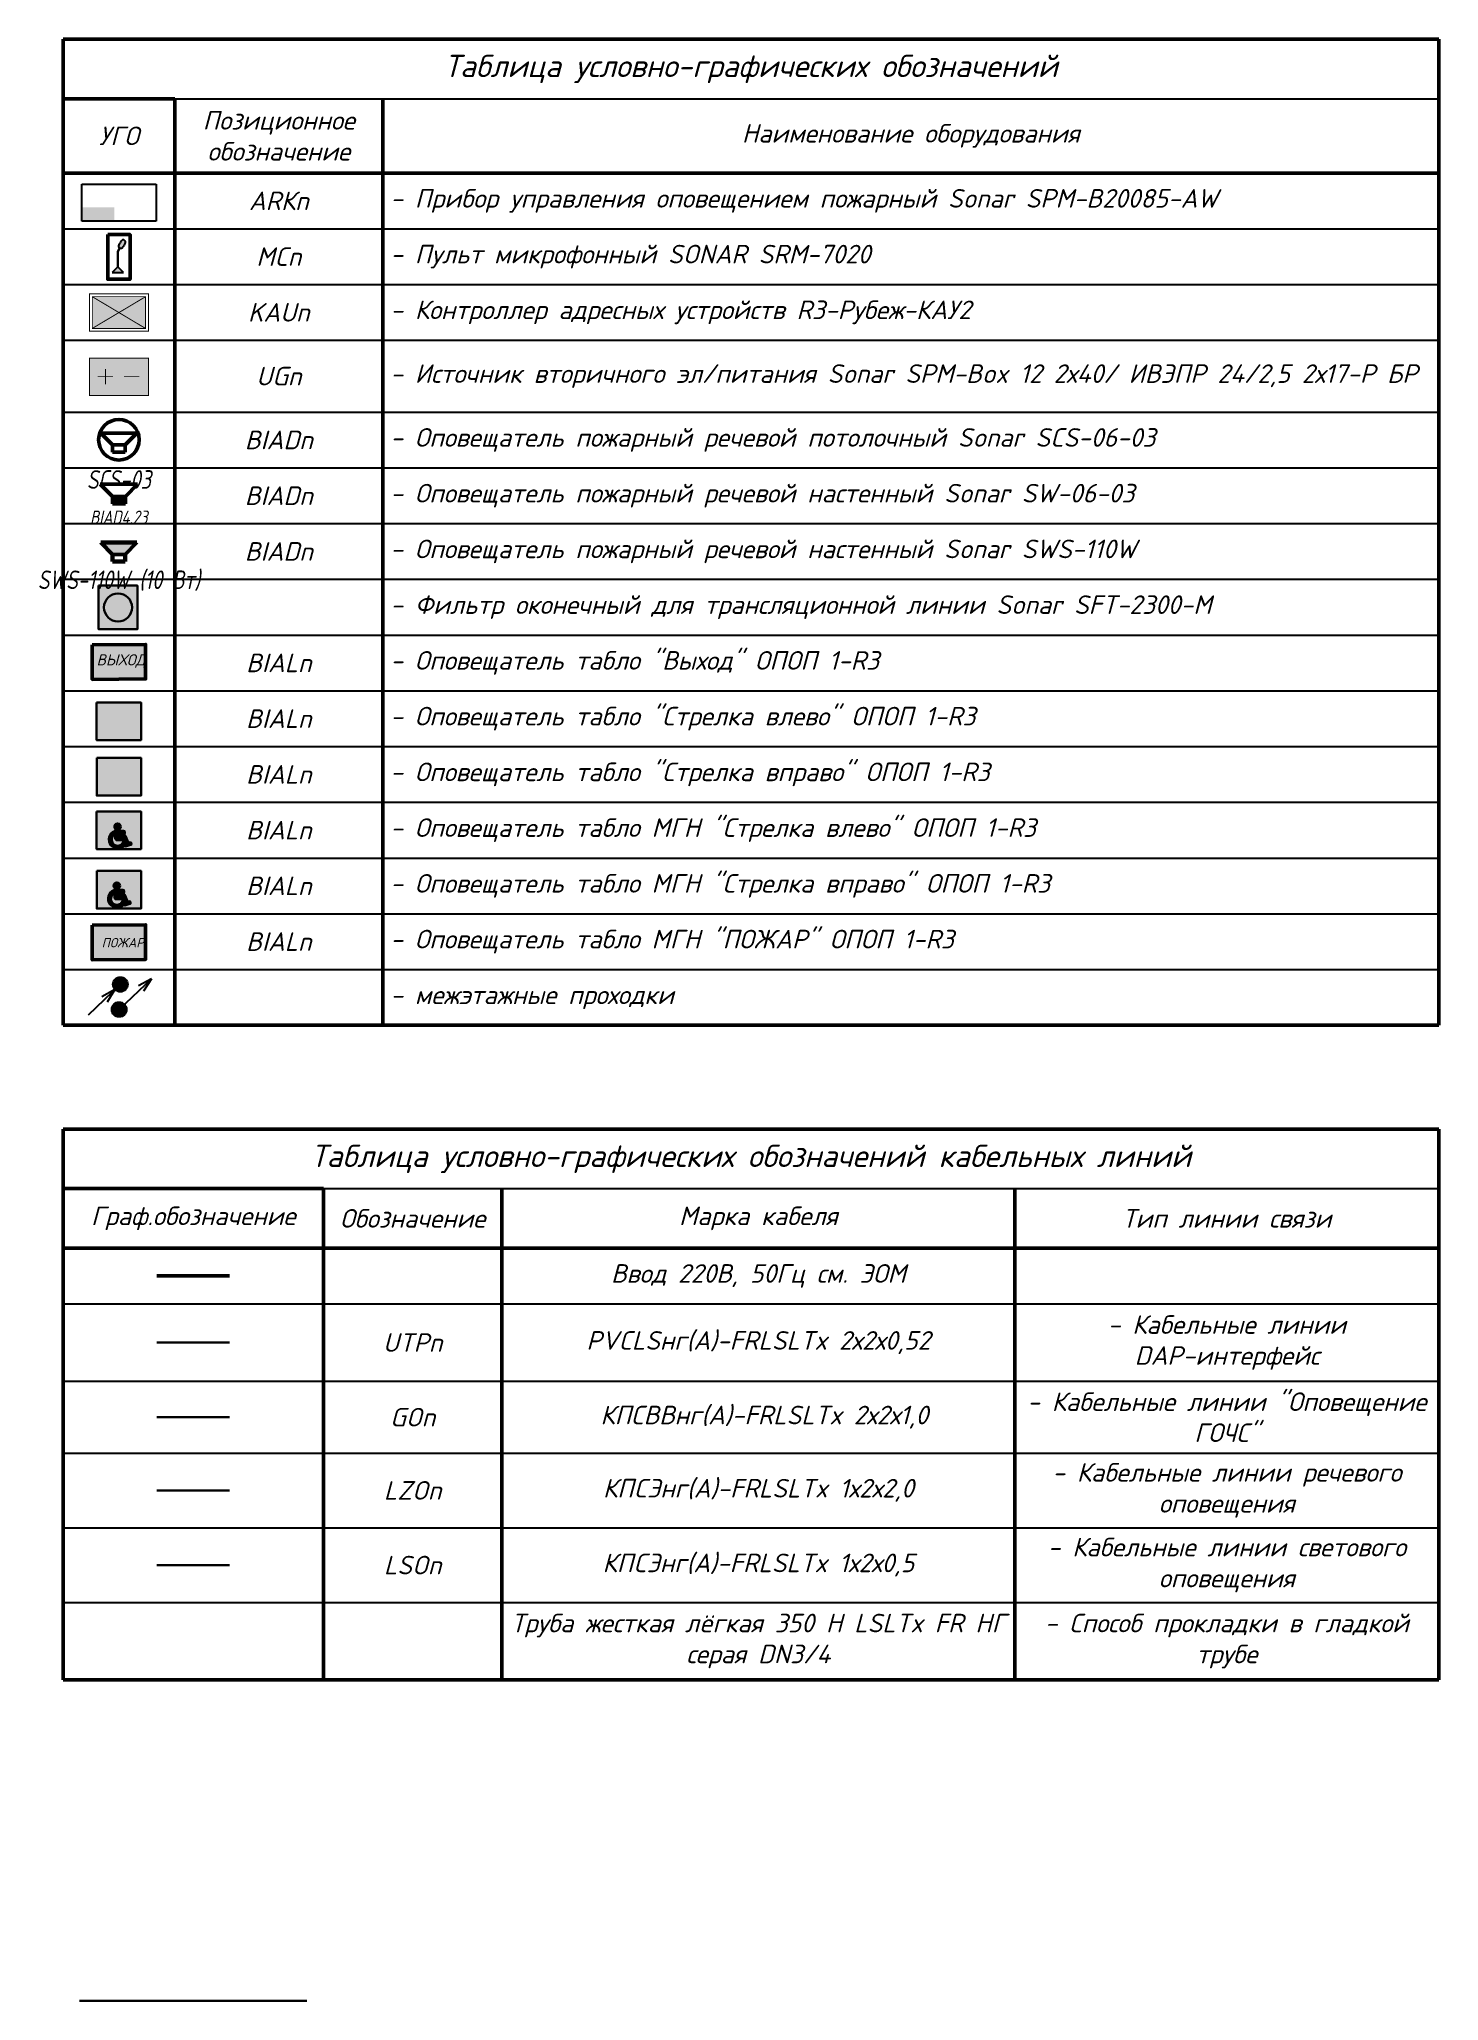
# Model space of a CAD drawing. Extents: x -36024 to 901374, y -269512 to -2349.
# Drawn here: x -36024 to -17203, y -52552 to -26159 of the extents above; entities that cross this region are included whole.
import ezdxf
from ezdxf.enums import TextEntityAlignment as Align

# ---------------------------------------------------------------- set-up
doc = ezdxf.new("R2010")
doc.units = 0
doc.header["$LTSCALE"] = 100
doc.set_wipeout_variables(frame=1)
doc.linetypes.add('ACAD_ISO02W100', pattern=[15, 12, -3])
doc.linetypes.add('CONTI', pattern=[0])
doc.layers.get('Defpoints').update_dxf_attribs({"color": 42})
for name, color, linetype, lineweight in [('1 BSN__тонкая  текст - 015', 250, 'Continuous', 15), ('1 тонкая  текст - 02', 5, 'Continuous', 20), ('_Гладкая труба', 162, 'Kabl_in_Tube', 30), ('_СОУЭ Оповещение_речевое', 7, 'Continuous', 30), ('BSN__тонкая  текст - 02', 5, 'Continuous', 20), ('cc_ПС', 6, 'пс  -V-V-V-V-V-V-V-', 30), ('gss_пр_оборудование', 1, 'Continuous', 50), ('АР_Штриховка_Стималит', 5, 'Continuous', 0), ('НО Оповещатели Речь', 5, 'Continuous', 50), ('Радио', 5, 'Continuous', 30)]:
    doc.layers.add(name, color=color, linetype=linetype, lineweight=lineweight)
for name, color, linetype in [('_1', 7, 'Continuous'), ('_СОУЭ Оповещение_световое', 1, 'Continuous'), ('ODG - Проводка', 3, 'Continuous'), ('Пс', 1, 'Continuous')]:
    doc.layers.add(name, color=color, linetype=linetype)
doc.styles.add('OlympDesign', font='isocpeui.ttf', dxfattribs={"height": 250})
doc.styles.get("Standard").update_dxf_attribs({"font": 'arial.ttf'})
doc.linetypes.add('Kabl_in_Tube', pattern='A,10,[133,ltypeshp.shx,S=1,R=0,X=0,Y=0],10', length=20)
doc.linetypes.add('пс  -V-V-V-V-V-V-V-', pattern='A,20,-0.2,["V",Standard,S=3,R=0,X=1,Y=-1.5],-5', length=25.2)

# ---------------------------------------------------------------- blocks, each defined once
blk = doc.blocks.new('*T99')
at = {"color": 7, "lineweight": 50, "true_color": 0xffffff, "transparency": 16777216}
for p, q in [((0, 0), (18500, 0)), ((0, 0), (0, -800)), ((18500, 0), (18500, -800))]:
    blk.add_line(p, q, dxfattribs=at)
at = {"color": 0, "lineweight": 50, "transparency": 16777216}
for p, q in [((0, -800), (1500, -800)), ((0, -800), (0, -13267)), ((18500, -800), (18500, -13267)), ((0, -1800), (18500, -1800)), ((0, -13267), (18500, -13267))]:
    blk.add_line(p, q, dxfattribs=at)
at = {"color": 0, "linetype": 'ByBlock', "lineweight": -2, "transparency": 16777216}
blk.add_line((1500, -800), (18500, -800), dxfattribs=at)
at = {"color": 0, "linetype": 'ByBlock', "lineweight": 50, "transparency": 16777216}
for p, q in [((1500, -800), (1500, -13267)), ((4300, -800), (4300, -13267))]:
    blk.add_line(p, q, dxfattribs=at)
at = {"color": 0, "lineweight": -2, "transparency": 16777216}
for p, q in [((0, -2550), (18500, -2550)), ((1500, -3300), (18500, -3300)), ((1500, -4050), (18500, -4050)), ((1500, -5017), (18500, -5017)), ((1500, -5767), (18500, -5767)), ((1500, -6517), (18500, -6517)), ((1500, -7267), (18500, -7267)), ((1500, -8017), (18500, -8017)), ((0, -8767), (18500, -8767)), ((0, -9517), (18500, -9517)), ((0, -10267), (18500, -10267)), ((0, -11017), (18500, -11017)), ((0, -11767), (18500, -11767)), ((0, -12517), (18500, -12517))]:
    blk.add_line(p, q, dxfattribs=at)
at = {"linetype": 'ByBlock', "transparency": 16777216}
for p, q in [((0, -3300), (1500, -3300)), ((0, -4050), (1500, -4050)), ((0, -5017), (1500, -5017)), ((0, -5767), (1500, -5767)), ((0, -6517), (1500, -6517)), ((0, -7267), (1500, -7267)), ((0, -8017), (1500, -8017))]:
    blk.add_line(p, q, dxfattribs=at)
at = {"transparency": 16777216, "style": 'OlympDesign'}
for s, insert, char_height, width, attachment_point in [('Таблица условно-графических обозначений', (9250, -400), 300, 18300, 5), ('Позиционное^Jобозначение', (2900, -1300), 250, 2600, 5), ('УГО', (750, -1300), 250, 1300, 5), ('Наименование оборудования', (11400, -1300), 250, 14000, 5), ('АRКn', (2900, -2175), 250, 2600, 5), ('- Прибор управления оповещением пожарный Sonar SPM-B20085-AW', (4400, -2175), 250, 14000, 4), ('MCn', (2900, -2925), 250, 2600, 5), ('- Пульт микрофонный SONAR SRM-7020', (4400, -2925), 250, 14000, 4), ('- Контроллер адресных устройств R3-Рубеж-КАУ2', (4400, -3675), 250, 14000, 4), ('- Источник вторичного эл/питания Sonar SPM-Box 12 2х40/ ИВЭПР 24/2,5 2х17-Р БР', (4400, -4533), 250, 14000, 4), ('- Оповещатель пожарный речевой настенный Sonar SW-06-03', (4400, -6142), 250, 14000, 4), ('- Оповещатель пожарный речевой настенный Sonar SWS-110W', (4400, -6892), 250, 14000, 4), ('- Фильтр оконечный для трансляционной линии Sonar SFT-2300-М', (4400, -7642), 250, 14000, 4), ('- Оповещатель табло "Выход" ОПОП 1-R3', (4400, -8392), 250, 14000, 4), ('- Оповещатель табло "Стрелка влево" ОПОП 1-R3', (4400, -9142), 250, 14000, 4), ('- Оповещатель табло "Стрелка вправо" ОПОП 1-R3', (4400, -9892), 250, 14000, 4), ('- Оповещатель табло МГН "Стрелка влево" ОПОП 1-R3', (4400, -10642), 250, 14000, 4), ('- Оповещатель табло МГН "Стрелка вправо" ОПОП 1-R3', (4400, -11392), 250, 14000, 4), ('- Оповещатель табло МГН "ПОЖАР" ОПОП 1-R3', (4400, -12142), 250, 14000, 4), ('- межэтажные проходки', (4400, -12892), 250, 14000, 4)]:
    blk.add_mtext(s, dxfattribs=dict(at, insert=insert, char_height=char_height, width=width, attachment_point=attachment_point))
at = {"color": 0, "transparency": 16777216, "char_height": 250, "style": 'OlympDesign'}
for s, insert, width, attachment_point in [('KAUn', (2900, -3675), 2600, 5), ('UGn', (2900, -4533), 2600, 5), ('BIADn', (2900, -5392), 2600, 5), ('- {\\C256;Оповещатель пожарный речевой} потолочный Sonar SCS-06-03', (4400, -5392), 14000, 4), ('BIADn', (2900, -6142), 2600, 5), ('BIADn', (2900, -6892), 2600, 5), ('BIALn', (2900, -8392), 2600, 5), ('BIALn', (2900, -9142), 2600, 5), ('BIALn', (2900, -9892), 2600, 5), ('BIALn', (2900, -10642), 2600, 5), ('BIALn', (2900, -11392), 2600, 5), ('BIALn', (2900, -12142), 2600, 5)]:
    blk.add_mtext(s, dxfattribs=dict(at, insert=insert, width=width, attachment_point=attachment_point))
blk = doc.blocks.new('*T100')
at = {"color": 7, "lineweight": 50, "true_color": 0xffffff, "transparency": 16777216}
for p, q in [((0, 0), (18500, 0)), ((0, 0), (0, -800)), ((18500, 0), (18500, -800))]:
    blk.add_line(p, q, dxfattribs=at)
at = {"color": 0, "lineweight": 50, "transparency": 16777216}
for p, q in [((0, -800), (3500, -800)), ((0, -800), (0, -7408)), ((18500, -800), (18500, -1600)), ((0, -1600), (18500, -1600)), ((3500, -1600), (3500, -7408)), ((5900, -1600), (5900, -7408)), ((0, -7408), (18500, -7408))]:
    blk.add_line(p, q, dxfattribs=at)
at = {"color": 0, "linetype": 'ByBlock', "lineweight": -2, "transparency": 16777216}
for p, q in [((3500, -800), (18500, -800)), ((12800, -2350), (18500, -2350)), ((3500, -6367), (5900, -6367))]:
    blk.add_line(p, q, dxfattribs=at)
at = {"color": 0, "linetype": 'ByBlock', "lineweight": 50, "transparency": 16777216}
for p, q in [((3500, -800), (3500, -1600)), ((5900, -800), (5900, -1600)), ((12800, -800), (12800, -7408)), ((18500, -1600), (18500, -7408))]:
    blk.add_line(p, q, dxfattribs=at)
at = {"linetype": 'ByBlock', "transparency": 16777216}
for p, q in [((0, -2350), (12800, -2350)), ((0, -3392), (12800, -3392)), ((0, -4358), (18500, -4358)), ((3500, -5362), (12800, -5362)), ((5900, -6367), (12800, -6367))]:
    blk.add_line(p, q, dxfattribs=at)
at = {"color": 0, "lineweight": -2, "transparency": 16777216}
for p, q in [((12800, -3392), (18500, -3392)), ((0, -5362), (3500, -5362)), ((12800, -5362), (18500, -5362)), ((0, -6367), (3500, -6367)), ((12800, -6367), (18500, -6367))]:
    blk.add_line(p, q, dxfattribs=at)
at = {"transparency": 16777216, "attachment_point": 5, "style": 'OlympDesign'}
for s, insert, char_height, width in [('Таблица условно-графических обозначений кабельных линий', (9250, -400), 300, 18300), ('Граф.обозначение', (1750, -1200), 250, 3300), ('Марка кабеля', (9350, -1200), 250, 6700), ('Обозначение', (4700, -1200), 250, 2200), ('Тип линии связи', (15650, -1200), 250, 5500), ('- Кабельные линии DAP-интерфейс', (15650, -2871), 250, 5500), ('PVCLSнг(А)-FRLSLTx 2х2х0,52', (9350, -2871), 250, 6700), (' КПСВВнг(А)-FRLSLTx 2х2х1,0 ', (9350, -3875), 250, 6700), ('- Кабельные линии "Оповещение ГОЧС"', (15650, -3875), 250, 5500), ('КПCЭнг(А)-FRLSLTx 1х2х2,0', (9350, -4860), 250, 6700), ('- Кабельные линии речевого оповещения', (15650, -4860), 250, 5500), ('- Кабельные линии светового оповещения', (15650, -5865), 250, 5500), ('КПCЭнг(А)-FRLSLTx 1х2х0,5', (9350, -5865), 250, 6700), ('- Способ прокладки в гладкой трубе', (15650, -6887), 250, 5500)]:
    blk.add_mtext(s, dxfattribs=dict(at, insert=insert, char_height=char_height, width=width))
at = {"color": 0, "transparency": 16777216, "char_height": 250, "attachment_point": 5, "style": 'OlympDesign'}
for s, insert, width in [('Ввод 220В, 50Гц см. ЭОМ', (9350, -1975), 6700), ('UTPn', (4700, -2871), 2200), ('GOn', (4700, -3875), 2200), ('LZOn', (4700, -4860), 2200), ('LSOn', (4700, -5865), 2200), ('Труба жесткая лёгкая 350 Н LSLTx FR НГ серая DN3/4   ', (9350, -6887), 6700)]:
    blk.add_mtext(s, dxfattribs=dict(at, insert=insert, width=width))
blk = doc.blocks.new('*U92')
at = {"layer": 'Пс'}
blk.add_hatch(color=0, dxfattribs=at).paths.add_polyline_path([(-0.4, -0.05), (-0.05, -0.05), (-0.05, -0.2), (-0.4, -0.2)])
at = {"layer": 'Пс', "color": 0}
for p, q in [((-0.4, 0.2), (0.4, 0.2)), ((-0.4, -0.2), (-0.4, 0.2)), ((0.4, 0.2), (0.4, -0.2)), ((0.4, -0.2), (-0.4, -0.2))]:
    blk.add_line(p, q, dxfattribs=at)
at = {"layer": 'Пс', "color": 0, "style": 'OlympDesign', "flags": 12}
blk.add_attdef('N', text='', height=0.306, dxfattribs=at).set_placement((0, 0.376), align=Align.MIDDLE_CENTER)
at = {"layer": 'Пс', "color": 0, "lineweight": 9, "style": 'OlympDesign'}
for tag, p in [('ПОЗ', (-0.607, -0.632)), ('ТИП', (-0.607, -0.988)), ('МАРКА', (-0.607, -1.343)), ('ПРОИЗВОДИТЕЛЬ', (-0.607, -1.691)), ('ПОТРЕБЛЕНИЕ', (-0.607, -2.128))]:
    blk.add_attdef(tag, p, '', height=0.25, dxfattribs=at)
blk = doc.blocks.new('13 микрофон')
h = blk.add_hatch(color=256)
h.dxf.hatch_style = 1
edge = h.paths.add_edge_path()
edge.add_spline(control_points=[(-87, 50), (-101, 23), (-132, -18), (-105, -55), (-93, -62)], knot_values=[0, 0, 0, 0, 84.579927, 123.223297, 123.223297, 123.223297, 123.223297], degree=3, periodic=0)
edge.add_line((-93, -62), (-93, -62))
edge.add_spline(control_points=[(-93, -62), (-81, -68), (-36, -73), (-16, -26), (0, 0)], knot_values=[0.621693, 0.621693, 0.621693, 0.621693, 38.64337, 123.223297, 123.223297, 123.223297, 123.223297], degree=3, periodic=0)
edge.add_spline(control_points=[(0, 0), (14, 27), (45, 68), (18, 105), (7, 112)], knot_values=[0, 0, 0, 0, 84.579927, 123.223297, 123.223297, 123.223297, 123.223297], degree=3, periodic=0)
edge.add_spline(control_points=[(7, 112), (-5, 118), (-50, 123), (-71, 76), (-87, 50)], knot_values=[0, 0, 0, 0, 38.64337, 123.223297, 123.223297, 123.223297, 123.223297], degree=3, periodic=0)
h.paths.add_polyline_path([(-139, -489), (-264, -614), (-14, -614)])
at = {"lineweight": 30}
for p, q in [((-139, -143), (-93, -62)), ((-139, -489), (-139, -143))]:
    blk.add_line(p, q, dxfattribs=at)
for p, q in [((-93, -62), (-93, -62)), ((-139, -489), (-264, -614)), ((-264, -614), (-14, -614)), ((-14, -614), (-139, -489))]:
    blk.add_line(p, q)
at = {"lineweight": 50}
blk.add_lwpolyline([(-364, 236), (136, 236), (136, -764), (-364, -764)], close=True, dxfattribs=at)
for points in [[(-93, -62), (-105, -55), (-132, -18), (-101, 23), (-87, 50)], [(-93, -62), (-82, -68), (-36, -73), (-16, -26), (0, 0)], [(7, 112), (-5, 118), (-50, 123), (-71, 76), (-87, 50)], [(7, 112), (18, 105), (45, 68), (14, 27), (0, 0)]]:
    blk.add_open_spline(points, degree=3, knots=[0, 0, 0, 0, 38.64337, 123.223297, 123.223297, 123.223297, 123.223297])
blk = doc.blocks.new('MDL')
at = {"layer": 'АР_Штриховка_Стималит', "true_color": 0xe3e3e3}
h = blk.add_hatch(color=254, dxfattribs=at)
h.dxf.hatch_style = 1
h.paths.add_polyline_path([(137700.78, 401152.64), (137700.78, 401148.37), (137704.36, 401150.51)])
h.paths.add_polyline_path([(137707.94, 401152.64), (137700.78, 401152.64), (137704.36, 401150.51)])
h.paths.add_polyline_path([(137707.94, 401152.64), (137704.36, 401150.51), (137707.94, 401148.37)])
h.paths.add_polyline_path([(137704.36, 401150.51), (137700.78, 401148.37), (137707.94, 401148.37)])
at = {"layer": '_СОУЭ Оповещение_световое', "color": 1, "ltscale": 100, "const_width": 0.125, "elevation": 0}
for points in [[(137708.34, 401153.02), (137700.4, 401153.02), (137700.4, 401148), (137708.34, 401148)], [(137707.94, 401152.64), (137700.78, 401152.64), (137700.78, 401148.37), (137707.94, 401148.37)]]:
    blk.add_lwpolyline(points, close=True, dxfattribs=at)
for points in [[(137707.94, 401152.64), (137700.78, 401148.37)], [(137700.78, 401152.64), (137707.94, 401148.37)]]:
    blk.add_lwpolyline(points, dxfattribs=at)
blk = doc.blocks.new('БП1')
at = {"ltscale": 0.01, "true_color": 0xe3e3e3}
h = blk.add_hatch(color=254, dxfattribs=at)
h.dxf.hatch_style = 1
h.paths.add_polyline_path([(-11668.5, -30194.51), (-11668.5, -30189.49), (-11676.44, -30189.49), (-11676.44, -30194.51)])
at = {"layer": '1 тонкая  текст - 02', "color": 1, "ltscale": 100, "const_width": 0.125, "elevation": 0}
blk.add_lwpolyline([(-11676.44, -30189.49), (-11668.5, -30189.49), (-11668.5, -30194.51), (-11676.44, -30194.51)], close=True, dxfattribs=at)
for points in [[(-11674.28, -30192.99), (-11674.28, -30190.92)], [(-11675.32, -30191.96), (-11673.25, -30191.96)], [(-11671.8, -30191.96), (-11669.73, -30191.96)]]:
    blk.add_lwpolyline(points, dxfattribs=at)
blk = doc.blocks.new('*U75')
at = {"layer": 'НО Оповещатели Речь', "color": 5}
for p, q in [((-84, -184), (-242, -26)), ((-242, -26), (242, -26)), ((-84, -184), (84, -184)), ((-84, -281), (-84, -184)), ((84, -184), (242, -26)), ((84, -281), (84, -184)), ((84, -281), (-84, -281))]:
    blk.add_line(p, q, dxfattribs=at)
blk.add_circle((0, -114), 273, dxfattribs=at)
at = {"layer": 'Defpoints', "lineweight": 50, "ltscale": 100, "style": 'OlympDesign', "width": 0.8}
blk.add_text('SСS-03', height=250, dxfattribs=at).set_placement((0, -649), align=Align.MIDDLE_CENTER)
blk = doc.blocks.new('*U98')
at = {"layer": 'НО Оповещатели Речь'}
h = blk.add_hatch(color=5, dxfattribs=at)
h.dxf.hatch_style = 1
h.set_gradient(color1=(0, 0, 255), color2=(0, 0, 255), rotation=351.7351, tint=1)
h.paths.add_polyline_path([(243, 256), (-243, 256), (-85, 98), (85, 98)])
at = {"linetype": 'CONTI', "lineweight": 60}
for p, q in [((-243, 256), (243, 256)), ((-85, 98), (-243, 256)), ((-85, 0), (-85, 98)), ((85, 0), (-85, 0)), ((85, 98), (85, 0))]:
    blk.add_line(p, q, dxfattribs=at)
at = {"layer": 'НО Оповещатели Речь', "color": 5}
for p, q in [((-85, 98), (-243, 256)), ((-243, 256), (243, 256)), ((85, 98), (-85, 98)), ((-85, 98), (-85, 0)), ((243, 256), (85, 98)), ((85, 98), (243, 256)), ((85, 0), (85, 98)), ((-85, 0), (85, 0))]:
    blk.add_line(p, q, dxfattribs=at)
at = {"layer": 'Defpoints', "color": 7, "lineweight": 50, "ltscale": 100, "style": 'OlympDesign', "width": 0.8}
blk.add_text('SWS-110W (10 Вт)', height=250, dxfattribs=at).set_placement((0, -244), align=Align.MIDDLE_CENTER)
blk = doc.blocks.new('SFT-2300-М')
at = {"true_color": 0xffffff}
h = blk.add_hatch(color=7, dxfattribs=at)
h.dxf.hatch_style = 1
h.paths.add_polyline_path([(250, 292), (-274, 292), (-274, -295), (250, -295)])
at = {"layer": '_1', "lineweight": 30}
h = blk.add_hatch(color=5, dxfattribs=at)
h.dxf.hatch_style = 1
h.paths.add_polyline_path([(177, -2, 1), (-202, -2, 1)])
at = {"color": 5, "lineweight": 30}
blk.add_lwpolyline([(-274, 292), (250, 292), (250, -295), (-274, -295)], close=True, dxfattribs=at)
blk.add_circle((-12, -2), 189, dxfattribs=at)
blk = doc.blocks.new('*U74')
at = {"color": 5}
blk.add_wipeout([(-348, 366), (348, 366), (121, 140), (121, 0), (-121, 0), (-121, 140)], dxfattribs=at).dxf.layer = 'НО Оповещатели Речь'
at = {"layer": 'НО Оповещатели Речь'}
h = blk.add_hatch(color=5, dxfattribs=at)
h.dxf.hatch_style = 1
h.set_gradient(color1=(0, 0, 255), color2=(0, 0, 255), tint=1)
h.paths.add_polyline_path([(-121, 0), (121, 0), (121, 140), (-121, 140)])
at = {"layer": 'НО Оповещатели Речь', "color": 5}
for p, q in [((-121, 140), (-348, 366)), ((-348, 366), (348, 366)), ((121, 140), (-121, 140)), ((-121, 140), (-121, 0)), ((-121, 0), (121, 0)), ((121, 140), (348, 366)), ((121, 0), (121, 140))]:
    blk.add_line(p, q, dxfattribs=at)
at = {"layer": 'Defpoints', "lineweight": 50, "ltscale": 100, "style": 'OlympDesign', "width": 0.8}
blk.add_text('BIAD4.23', height=250, dxfattribs=at).set_placement((0, -250), align=Align.MIDDLE_CENTER)
blk = doc.blocks.new('*U85')
at = {"linetype": 'Continuous', "lineweight": 20, "true_color": 0xffffff}
h = blk.add_hatch(color=7, dxfattribs=at)
h.dxf.hatch_style = 1
h.paths.add_polyline_path([(-15, 709), (-15, -223), (1418, -210), (1418, 722)])
at = {"color": 1, "linetype": 'Continuous', "lineweight": 50}
blk.add_lwpolyline([(-15, 709), (1418, 722), (1418, -210), (-15, -223)], close=True, dxfattribs=at)
at = {"color": 1, "linetype": 'Continuous', "lineweight": 30, "insert": (100, 455), "char_height": 300, "attachment_point": 1, "style": 'OlympDesign'}
blk.add_mtext_dynamic_manual_height_columns('ВЫХОД', width=642.49, gutter_width=25, heights=[0], dxfattribs=at)
at = {"style": 'OlympDesign'}
blk.add_attdef('НУМЕРАЦИЯ', (631, 904), '', height=500, dxfattribs=at)
at = {"color": 6, "lineweight": 20, "style": 'OlympDesign', "flags": 1}
for tag, p in [('ПОМЕЩЕНИЕ', (1645, -43)), ('ИД', (2550, -400))]:
    blk.add_attdef(tag, p, '', height=250, dxfattribs=at)
blk = doc.blocks.new('*U94')
at = {"linetype": 'Continuous', "lineweight": 20, "true_color": 0xffffff}
h = blk.add_hatch(color=7, dxfattribs=at)
h.dxf.hatch_style = 1
h.paths.add_polyline_path([(200, -972), (200, 39), (-994, 39), (-994, -972)])
at = {"color": 1, "linetype": 'Continuous', "lineweight": 30}
blk.add_lwpolyline([(-994, 39), (200, 39), (200, -972), (-994, -972)], close=True, dxfattribs=at)
blk.add_lwpolyline([(-887, -444, 0, 244, 0), (-400, -444, 0, 0, 0), (127, -444, 0, 0, 0)], format="xyseb", dxfattribs=at)
at = {"style": 'OlympDesign'}
blk.add_attdef('НУМЕРАЦИЯ', (-1495, 611), '', height=500, dxfattribs=at)
at = {"color": 6, "lineweight": 20, "style": 'OlympDesign', "flags": 1}
for tag, p in [('ПОМЕЩЕНИЕ', (1645, -43)), ('ИД', (2550, -400))]:
    blk.add_attdef(tag, p, '', height=250, dxfattribs=at)
at = {"color": 2, "linetype": 'Continuous', "lineweight": 30, "style": 'OlympDesign', "width": 0.8, "flags": 1}
blk.add_attdef('ID', (2010, -411), '', height=250, dxfattribs=at)
blk = doc.blocks.new('*U93')
at = {"linetype": 'Continuous', "lineweight": 20, "true_color": 0xffffff}
h = blk.add_hatch(color=7, dxfattribs=at)
h.dxf.hatch_style = 1
h.paths.add_polyline_path([(200, -972), (200, 39), (-994, 39), (-994, -972)])
at = {"color": 1, "linetype": 'Continuous', "lineweight": 30}
blk.add_lwpolyline([(-992, 40), (202, 40), (202, -972), (-992, -972)], close=True, dxfattribs=at)
blk.add_lwpolyline([(124, -448, 0, 244, 0), (-364, -448, 0, 0, 0), (-890, -448, 0, 0, 0)], format="xyseb", dxfattribs=at)
at = {"style": 'OlympDesign'}
blk.add_attdef('НУМЕРАЦИЯ', (-1495, 611), '', height=500, dxfattribs=at)
at = {"color": 6, "lineweight": 20, "style": 'OlympDesign', "flags": 1}
for tag, p in [('ПОМЕЩЕНИЕ', (1645, -43)), ('ИД', (2550, -400))]:
    blk.add_attdef(tag, p, '', height=250, dxfattribs=at)
at = {"color": 2, "linetype": 'Continuous', "lineweight": 30, "style": 'OlympDesign', "width": 0.8, "flags": 1}
blk.add_attdef('ID', (2010, -411), '', height=250, dxfattribs=at)
blk = doc.blocks.new('инв')
at = {"lineweight": 40}
h = blk.add_hatch(color=1, dxfattribs=at)
h.dxf.hatch_style = 1
h.paths.add_polyline_path([(8832, 12687, 1), (5734, 12687, 1)])
h = blk.add_hatch(color=1)
h.dxf.hatch_style = 1
h.paths.add_polyline_path([(8536, 8037), (8536, 8504, -0.41421356), (8836, 8804), (10680, 8804, 0.41421356), (10980, 9104), (10980, 9900, 0.41421356), (10680, 10200), (8351, 10200), (8351, 10375, 0.21042314), (8254, 10597), (7621, 11176, -0.1193763), (6892, 11189), (6892, 11000), (6274, 10616, 0.25922162), (6133, 10361), (6133, 6421, 0.1634911), (6193, 6240), (6618, 5680, 0.23482037), (6857, 5561), (10018, 5561, -0.33145079), (10305, 5347), (11163, 2477, 0.40794987), (11531, 2273), (14305, 3039, 0.41541262), (14514, 3409), (14383, 3880, 0.38967613), (14037, 4093), (13151, 3924, -0.35541095), (12818, 4104), (11386, 7552, 0.30310466), (11109, 7737), (8836, 7737, -0.41421356)])
h = blk.add_hatch(color=1)
h.dxf.hatch_style = 1
h.paths.add_polyline_path([(6133, 8818), (6133, 10260, 1.38053476), (11042, 2881), (10525, 4610, -1.59985255)])
at = {"color": 1, "lineweight": 40}
blk.add_lwpolyline([(6892, 11195), (6892, 11000), (6274, 10616, 0.25922162), (6133, 10361), (6133, 6421, 0.1634911), (6193, 6240), (6618, 5680, 0.23482037), (6857, 5561), (10018, 5561, -0.33145079), (10305, 5347), (11163, 2477, 0.40794987), (11531, 2273), (14305, 3039, 0.41541262), (14514, 3409), (14383, 3880, 0.38967613), (14037, 4093), (13151, 3924, -0.35541095), (12818, 4104), (11386, 7552, 0.30310466), (11109, 7737), (8836, 7737, -0.41421356), (8536, 8037), (8536, 8504, -0.41421356), (8836, 8804), (10680, 8804, 0.41421356), (10980, 9104), (10980, 9900, 0.41421356), (10680, 10200), (8351, 10200), (8351, 10375, 0.21042314), (8254, 10597), (7617, 11179)], format="xyb", dxfattribs=at)
blk.add_circle((7283, 12687), 1549, dxfattribs=at)
for centre, radius, start, end in [((7377, 5765), 4664, 105.474526, 321.802703), ((7303, 5643), 3384, 110.244702, 342.213676)]:
    blk.add_arc(centre, radius, start, end, dxfattribs=at)
blk = doc.blocks.new('*U95')
at = {"linetype": 'Continuous', "lineweight": 20, "true_color": 0xffffff}
h = blk.add_hatch(color=7, dxfattribs=at)
h.dxf.hatch_style = 1
h.paths.add_polyline_path([(200, -972), (200, 39), (-994, 39), (-994, -972)])
at = {"color": 1, "linetype": 'Continuous', "lineweight": 30}
blk.add_lwpolyline([(-994, 39), (200, 39), (200, -972), (-994, -972)], close=True, dxfattribs=at)
blk.add_lwpolyline([(-901, -135, 0, 244, 0), (-413, -135, 0, 0, 0), (113, -135, 0, 0, 0)], format="xyseb", dxfattribs=at)
at = {"xscale": 0.05, "yscale": 0.05, "zscale": 0.05}
blk.add_blockref('инв', (-794, -1003), dxfattribs=at)
at = {"style": 'OlympDesign'}
blk.add_attdef('НУМЕРАЦИЯ', (-1495, 611), '', height=500, dxfattribs=at)
at = {"color": 6, "lineweight": 20, "style": 'OlympDesign', "flags": 1}
for tag, p in [('ПОМЕЩЕНИЕ', (1645, -43)), ('ИД', (2550, -400))]:
    blk.add_attdef(tag, p, '', height=250, dxfattribs=at)
at = {"color": 2, "linetype": 'Continuous', "lineweight": 30, "style": 'OlympDesign', "width": 0.8, "flags": 1}
blk.add_attdef('ID', (2010, -411), '', height=250, dxfattribs=at)
blk = doc.blocks.new('*U96')
at = {"linetype": 'Continuous', "lineweight": 20, "true_color": 0xffffff}
h = blk.add_hatch(color=7, dxfattribs=at)
h.dxf.hatch_style = 1
h.paths.add_polyline_path([(200, -972), (200, 39), (-994, 39), (-994, -972)])
at = {"color": 1, "linetype": 'Continuous', "lineweight": 30}
blk.add_lwpolyline([(-992, 40), (202, 40), (202, -972), (-992, -972)], close=True, dxfattribs=at)
blk.add_lwpolyline([(93, -130, 0, 244, 0), (-395, -130, 0, 0, 0), (-921, -130, 0, 0, 0)], format="xyseb", dxfattribs=at)
at = {"xscale": 0.05, "yscale": 0.05, "zscale": 0.05}
blk.add_blockref('инв', (-815, -991), dxfattribs=at)
at = {"style": 'OlympDesign'}
blk.add_attdef('НУМЕРАЦИЯ', (-1495, 611), '', height=500, dxfattribs=at)
at = {"color": 6, "lineweight": 20, "style": 'OlympDesign', "flags": 1}
for tag, p in [('ПОМЕЩЕНИЕ', (1645, -43)), ('ИД', (2550, -400))]:
    blk.add_attdef(tag, p, '', height=250, dxfattribs=at)
at = {"color": 2, "linetype": 'Continuous', "lineweight": 30, "style": 'OlympDesign', "width": 0.8, "flags": 1}
blk.add_attdef('ID', (2010, -411), '', height=250, dxfattribs=at)
blk = doc.blocks.new('*U97')
at = {"linetype": 'Continuous', "lineweight": 20, "true_color": 0xffffff}
h = blk.add_hatch(color=7, dxfattribs=at)
h.dxf.hatch_style = 1
h.paths.add_polyline_path([(-15, 709), (-15, -223), (1418, -210), (1418, 722)])
at = {"color": 1, "linetype": 'Continuous', "lineweight": 50}
blk.add_lwpolyline([(-15, 709), (1418, 722), (1418, -210), (-15, -223)], close=True, dxfattribs=at)
at = {"color": 1, "linetype": 'Continuous', "lineweight": 30, "insert": (237, 365), "char_height": 250, "attachment_point": 1, "style": 'OlympDesign'}
blk.add_mtext_dynamic_manual_height_columns('ПОЖАР', width=642.49, gutter_width=25, heights=[0], dxfattribs=at)
at = {"style": 'OlympDesign'}
blk.add_attdef('НУМЕРАЦИЯ', (631, 904), '', height=500, dxfattribs=at)
at = {"color": 6, "lineweight": 20, "style": 'OlympDesign', "flags": 1}
for tag, p in [('ПОМЕЩЕНИЕ', (1645, -43)), ('ИД', (2550, -400))]:
    blk.add_attdef(tag, p, '', height=250, dxfattribs=at)
blk = doc.blocks.new('*U88')
at = {"layer": 'ODG - Проводка'}
h = blk.add_hatch(color=0, dxfattribs=at)
edge = h.paths.add_edge_path()
edge.add_arc((0, 0), 50, 0, 360)
at = {"layer": 'ODG - Проводка', "color": 0}
for points in [[(-212, -212), (0, 0)], [(-212, -212), (-162, -126)], [(-212, -212), (-126, -162)]]:
    blk.add_lwpolyline(points, dxfattribs=at)
blk.add_circle((0, 0), 50, dxfattribs=at)
blk = doc.blocks.new('*U90')
at = {"layer": 'ODG - Проводка'}
h = blk.add_hatch(color=0, dxfattribs=at)
edge = h.paths.add_edge_path()
edge.add_arc((0, 0), 50, 0, 360)
at = {"layer": 'ODG - Проводка', "color": 0}
for points in [[(0, 0), (212, 212)], [(35, 35), (85, 122)], [(35, 35), (122, 85)]]:
    blk.add_lwpolyline(points, dxfattribs=at)
blk.add_circle((0, 0), 50, dxfattribs=at)

msp = doc.modelspace()

# ---------------------------------------------------------------- linework, layer by layer
at = {"color": 3, "lineweight": 30}
msp.add_line((-34441.6, -43695.4), (-33464.2, -43695.4), dxfattribs=at)
at = {"color": 67, "lineweight": 30, "true_color": 0x727430}
msp.add_line((-34441.6, -44699.6), (-33464.2, -44699.6), dxfattribs=at)
at = {"color": 5, "lineweight": 30}
msp.add_line((-34441.6, -45685), (-33464.2, -45685), dxfattribs=at)
at = {"layer": '_Гладкая труба', "color": 177, "linetype": 'Kabl_in_Tube', "lineweight": 30, "true_color": 0x293189}
msp.add_line((-35482.4, -52551.9), (-32423.4, -52551.9), dxfattribs=at)
at = {"layer": 'cc_ПС', "color": 1, "linetype": 'ACAD_ISO02W100', "lineweight": 30, "ltscale": 30}
msp.add_line((-34441.6, -46689.2), (-33464.2, -46689.2), dxfattribs=at)
at = {"layer": 'gss_пр_оборудование', "color": 18, "true_color": 0x000000}
msp.add_line((-34441.6, -42799.6), (-33464.2, -42799.6), dxfattribs=at)

# ---------------------------------------------------------------- block references
for name, p in [('*T99', (-35702.9, -26158.7)), ('SFT-2300-М', (-34952.9, -33802.6)), ('*T100', (-35702.9, -40824.6))]:
    msp.add_blockref(name, p)
at = {"color": 1, "linetype": 'Continuous', "lineweight": 5, "xscale": 1249.999999999968, "yscale": 1249.999999999968, "zscale": 1249.999999999968}
msp.add_blockref('*U92', (-34952.9, -28356.7), dxfattribs=at)
at = {"linetype": 'CONTI', "lineweight": 60, "xscale": 0.6, "yscale": 0.6, "zscale": 0.6}
msp.add_blockref('13 микрофон', (-34884.3, -28929.7), dxfattribs=at)
at = {"layer": '1 BSN__тонкая  текст - 015', "color": 54, "xscale": 100, "yscale": 100, "zscale": 100}
msp.add_blockref('БП1', (1132294.4, 2988497.2, -0.3), dxfattribs=at)
at = {"layer": '_СОУЭ Оповещение_речевое', "color": 4, "lineweight": 50}
for name, p in [('*U75', (-34952.9, -31433.8)), ('*U98', (-34952.9, -33187.7))]:
    msp.add_blockref(name, p, dxfattribs=at)
at = {"layer": '_СОУЭ Оповещение_световое', "color": 4, "xscale": 0.5, "yscale": 0.5, "zscale": 0.5}
for name, p in [('*U85', (-35303.7, -34661.7)), ('*U94', (-34755.5, -35104)), ('*U93', (-34755.5, -35849.7)), ('*U95', (-34755.5, -36569.8)), ('*U96', (-34755.5, -37369.8)), ('*U97', (-35303.7, -38434.7))]:
    msp.add_blockref(name, p, dxfattribs=at)
at = {"layer": 'BSN__тонкая  текст - 02', "color": 253, "xscale": 100, "yscale": 100, "zscale": 100}
msp.add_blockref('MDL', (-13805388.7, -40144887, 0.3), dxfattribs=at)
at = {"layer": 'Радио', "xscale": 2, "yscale": 2, "zscale": 2, "rotation": 178.7329526101915}
for name, p in [('*U90', (-34934.2, -38877.4)), ('*U88', (-34950, -39214.2))]:
    msp.add_blockref(name, p, dxfattribs=at)

# ---------------------------------------------------------------- next in the draw order: block references
at = {"layer": '_СОУЭ Оповещение_речевое', "color": 4, "lineweight": 50, "xscale": 0.71930163509888, "yscale": 0.71930163509888, "zscale": 0.71930163509888}
msp.add_blockref('*U74', (-34952.9, -32410.6), dxfattribs=at)

doc.saveas('drawing.dxf')
